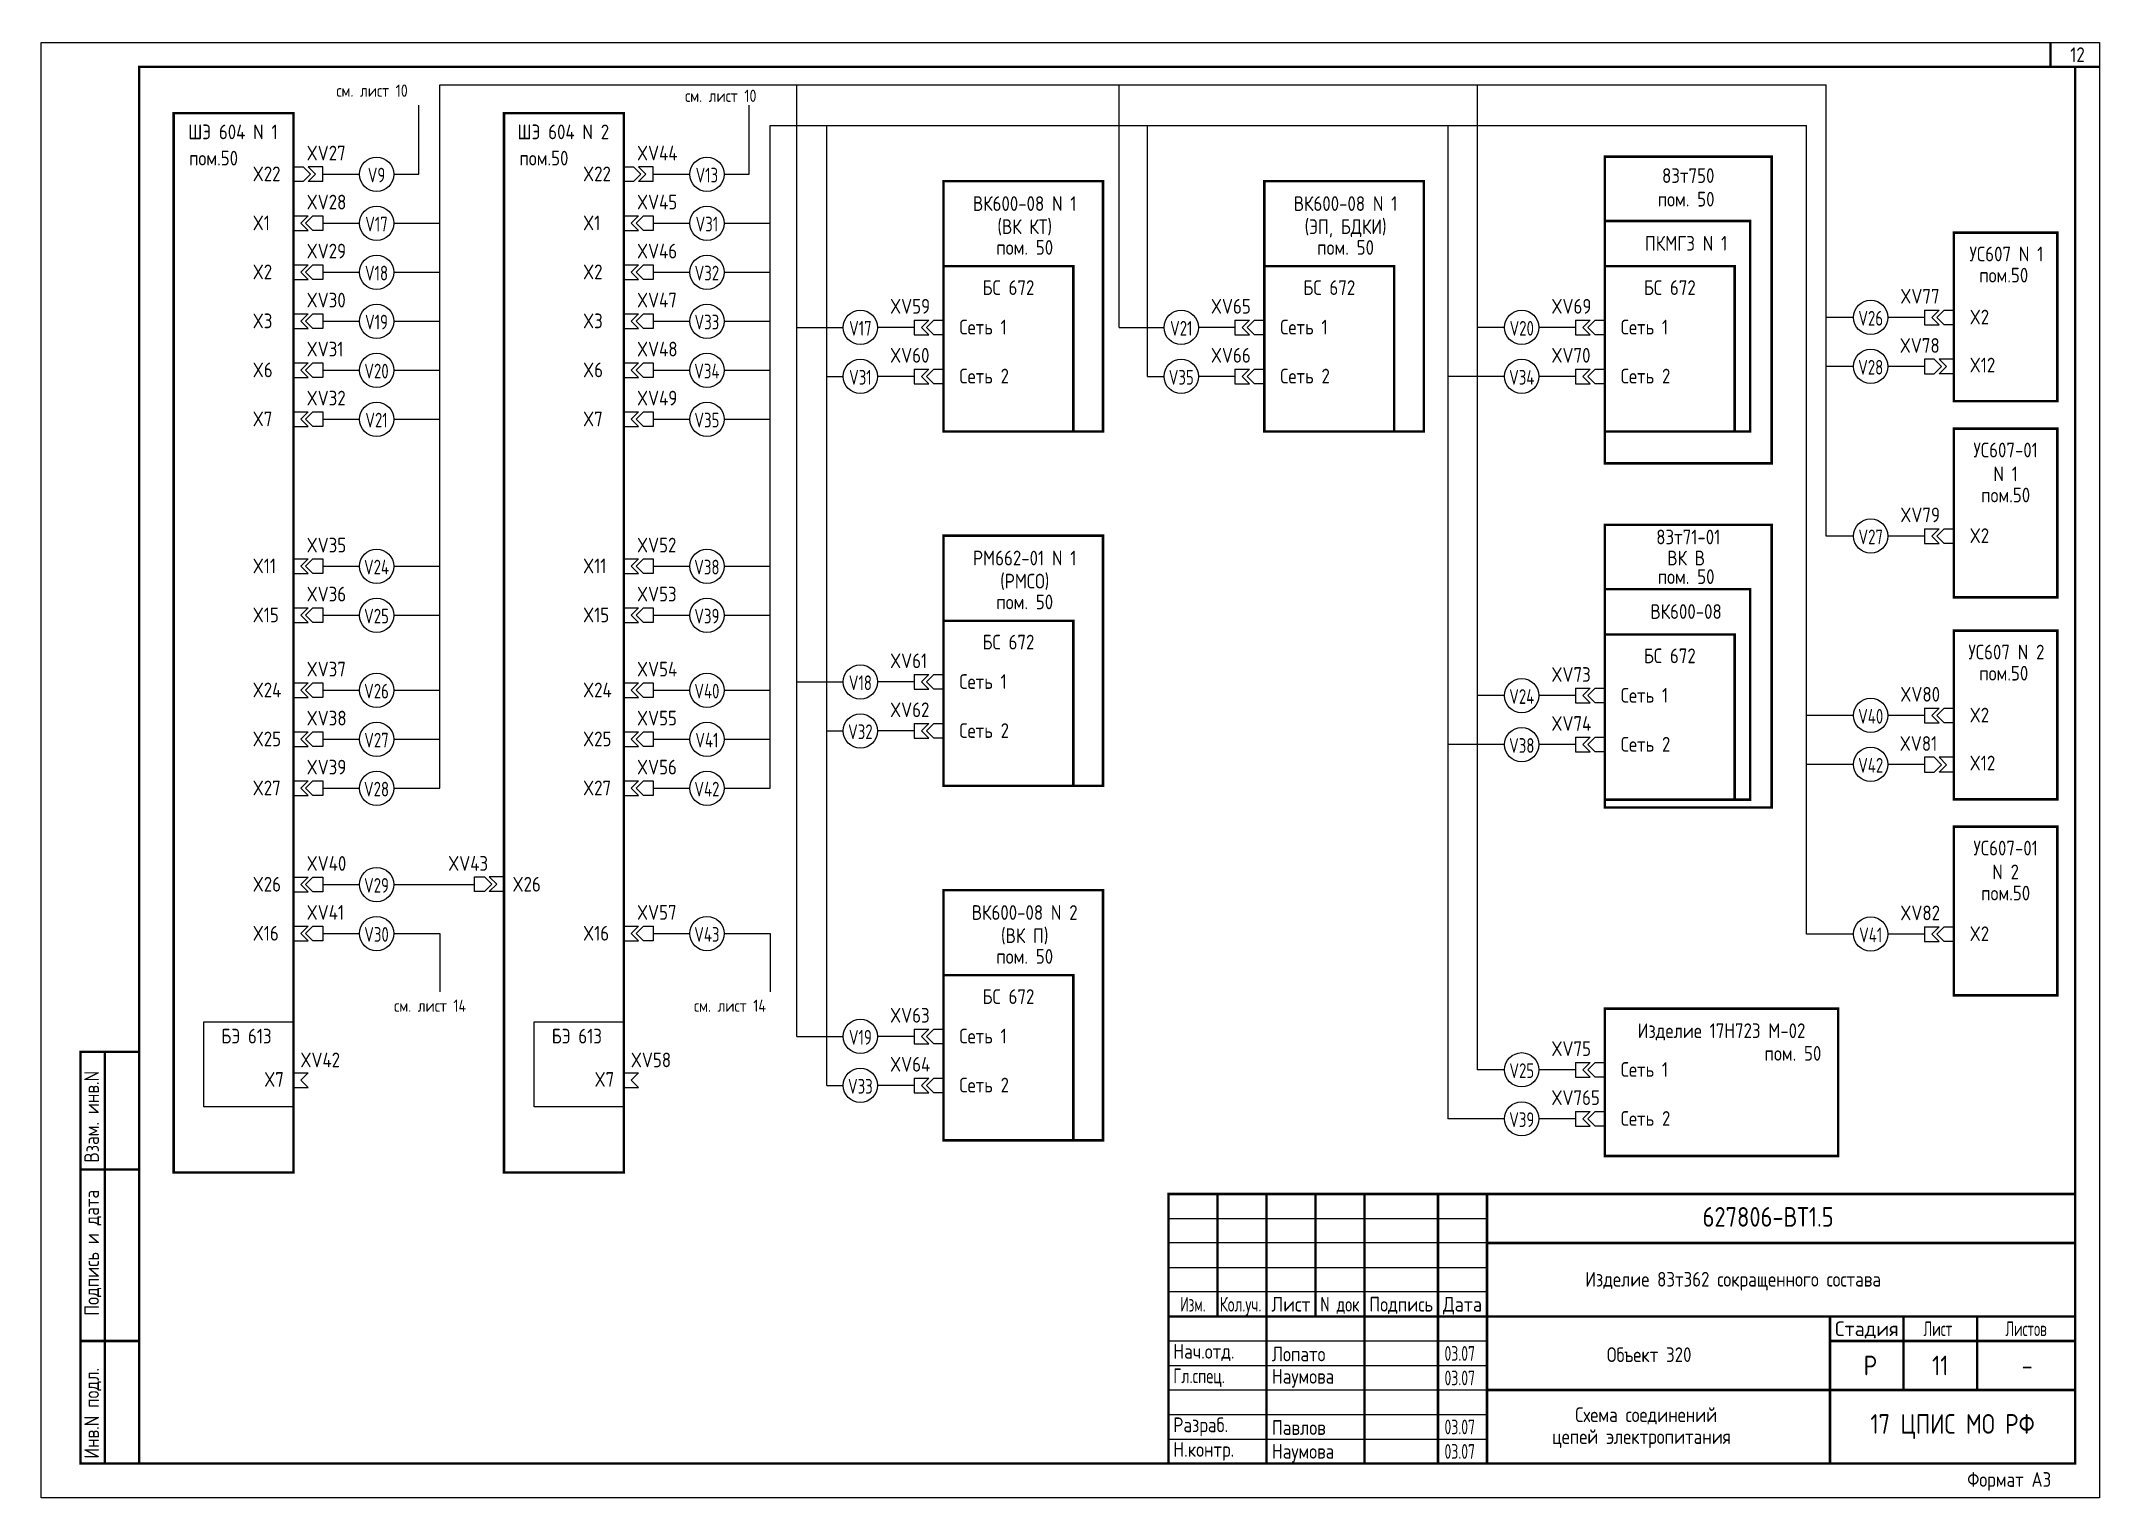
# Model space of a CAD drawing. Header units: millimetres. Extents: x -1014 to 2091, y -2505 to -1739.
# Drawn here: x -594 to -173.8, y -2036.3 to -1739.1 of the extents above; entities that cross this region are included whole.
import ezdxf
from ezdxf.enums import TextEntityAlignment as Align

# ---------------------------------------------------------------- set-up
doc = ezdxf.new("R2010")
doc.units = ezdxf.units.MM
doc.layers.add('FORMAT', color=7, linetype='Continuous')
doc.styles.add('SIMPLEX', font='simplex.shx', dxfattribs={"width": 0.75})
doc.styles.add('SIMPLEX1', font='Simplex.shx', dxfattribs={"width": 0.8})
doc.styles.add('SN', font='Simplex.shx', dxfattribs={"width": 0.8, "oblique": 15})
doc.styles.get("Standard").update_dxf_attribs({"font": 'simplex.shx', "width": 0.8, "height": 2.5})

msp = doc.modelspace()

# ---------------------------------------------------------------- texts
at = {"width": 0.8}
for s, p in [('см. лист 10', (-533.77, -1750.43)), ('см. лист 10', (-462.62, -1751.49)), ('см. лист 14', (-521.99, -1937.17)), ('см. лист 14', (-460.81, -1937.17))]:
    msp.add_text(s, height=2.5, dxfattribs=at).set_placement(p)
for s, p in [('ШЭ 604 N 1', (-554.89, -1757.6)), ('ШЭ 604 N 2', (-487.47, -1757.6)), ('пом.50 ', (-558.04, -1762.95)), ('пом.50 ', (-490.63, -1762.95)), ('83т750', (-257.93, -1766.52)), ('ВК600-08 N 1', (-393.32, -1772.23)), ('ВК600-08 N 1', (-327.85, -1772.23)), ('пом. 50', (-258.37, -1771.33)), ('(ВК КТ)', (-393.32, -1776.94)), ('(ЭП, БДКИ)', (-327.85, -1776.94)), ('пом. 50', (-393.32, -1781.18)), ('пом. 50', (-327.85, -1781.18)), ('ПКМГ3 N 1', (-258.37, -1780.34)), ('УС607 N 1', (-193.01, -1782.52)), ('пом.50 ', (-192.76, -1786.83)), ('БС 672', (-396.64, -1789.38)), ('БС 672', (-331.17, -1789.38)), ('БС 672', (-261.69, -1789.38)), ('УС607-01', (-193.17, -1822.52)), ('N 1', (-193.17, -1827.39)), ('пом.50', (-193.17, -1831.7)), ('83т71-01', (-257.93, -1840.27)), ('РМ662-01 N 1', (-393.32, -1844.56)), ('ВК В', (-258.37, -1844.56)), ('(РМСО)', (-393.32, -1849.28)), ('пом. 50', (-258.37, -1848.36)), ('пом. 50', (-393.32, -1853.52)), ('ВК600-08', (-258.37, -1855.48)), ('БС 672', (-396.64, -1861.72)), ('БС 672', (-261.69, -1864.52)), ('УС607 N 2', (-193.01, -1863.75)), ('пом.50 ', (-192.76, -1868.06)), ('УС607-01', (-193.17, -1903.75)), ('N 2', (-193.17, -1908.62)), ('пом.50', (-193.17, -1912.93)), ('ВК600-08 N 2', (-393.32, -1916.9)), ('(ВК П)', (-393.32, -1921.62)), ('пом. 50', (-393.32, -1925.86)), ('БС 672', (-396.64, -1934.06)), ('Изделие 17H723 M-02', (-251.13, -1941.02)), ('пом. 50', (-236.57, -1945.64))]:
    msp.add_text(s, height=3, dxfattribs=at).set_placement(p, align=Align.MIDDLE_CENTER)
at = {"linetype": 'Continuous', "style": 'SIMPLEX1', "width": 0.8}
for s, p in [('XV27', (-539.84, -1763.42)), ('XV44', (-472.43, -1763.42)), ('X22', (-550.84, -1767.67)), ('X22', (-483.43, -1767.67)), ('XV28', (-539.84, -1773.42)), ('XV45', (-472.43, -1773.42)), ('X1', (-550.84, -1777.67)), ('X1', (-483.43, -1777.67)), ('XV29', (-539.84, -1783.42)), ('XV46', (-472.43, -1783.42)), ('X2', (-550.84, -1787.67)), ('X2', (-483.43, -1787.67)), ('XV77', (-214.66, -1792.64)), ('XV30', (-539.84, -1793.42)), ('XV47', (-472.43, -1793.42)), ('XV59', (-420.79, -1794.69)), ('XV65', (-355.33, -1794.69)), ('XV69', (-285.85, -1794.69)), ('X2', (-200.5, -1796.89)), ('X3', (-550.84, -1797.67)), ('X3', (-483.43, -1797.67)), ('Сеть 1', (-406.65, -1798.93)), ('Сеть 1', (-341.18, -1798.93)), ('Сеть 1', (-271.7, -1798.93)), ('XV31', (-539.84, -1803.42)), ('XV48', (-472.43, -1803.42)), ('XV60', (-420.79, -1804.69)), ('XV66', (-355.33, -1804.69)), ('XV70', (-285.85, -1804.69)), ('XV78', (-214.77, -1802.69)), ('X6', (-550.84, -1807.67)), ('X6', (-483.43, -1807.67)), ('Сеть 2', (-406.65, -1808.93)), ('Сеть 2', (-341.18, -1808.93)), ('Сеть 2', (-271.7, -1808.93)), ('X12', (-200.5, -1806.68)), ('XV32', (-539.84, -1813.42)), ('XV49', (-472.43, -1813.42)), ('X7', (-550.84, -1817.67)), ('X7', (-483.43, -1817.67)), ('XV79', (-214.66, -1837.26)), ('XV35', (-539.84, -1843.42)), ('XV52', (-472.43, -1843.42)), ('X2', (-200.5, -1841.5)), ('X11', (-550.84, -1847.67)), ('X11', (-483.43, -1847.67)), ('XV36', (-539.84, -1853.42)), ('XV53', (-472.43, -1853.42)), ('X15', (-550.84, -1857.67)), ('X15', (-483.43, -1857.67)), ('XV37', (-539.84, -1868.73)), ('XV54', (-472.43, -1868.73)), ('XV61', (-420.79, -1867.03)), ('X24', (-550.84, -1872.98)), ('X24', (-483.43, -1872.98)), ('Сеть 1', (-406.65, -1871.27)), ('XV73', (-285.85, -1869.83)), ('XV62', (-420.79, -1877.03)), ('Сеть 1', (-271.7, -1874.07)), ('XV80', (-214.66, -1873.87)), ('XV38', (-539.84, -1878.73)), ('XV55', (-472.43, -1878.73)), ('Сеть 2', (-406.65, -1881.27)), ('XV74', (-285.85, -1879.83)), ('X2', (-200.5, -1878.11)), ('X25', (-550.84, -1882.98)), ('X25', (-483.43, -1882.98)), ('Сеть 2', (-271.7, -1884.07)), ('XV81', (-214.77, -1883.91)), ('XV39', (-539.84, -1888.73)), ('XV56', (-472.43, -1888.73)), ('X12', (-200.5, -1887.9)), ('X27', (-550.84, -1892.98)), ('X27', (-483.43, -1892.98)), ('XV40', (-539.84, -1908.38)), ('XV43', (-510.96, -1908.38)), ('X26', (-550.84, -1912.63)), ('X26', (-497.83, -1912.63)), ('XV41', (-539.84, -1918.38)), ('XV57', (-472.43, -1918.38)), ('XV82', (-214.66, -1918.48)), ('X16', (-550.84, -1922.63)), ('X16', (-483.43, -1922.63)), ('X2', (-200.5, -1922.73)), ('XV63', (-420.79, -1939.37)), ('БЭ 613', (-557.24, -1943.62)), ('БЭ 613', (-489.83, -1943.62)), ('Сеть 1', (-406.65, -1943.61)), ('XV42', (-541.11, -1948.48)), ('XV58', (-473.69, -1948.48)), ('XV75', (-285.85, -1946.18)), ('X7', (-548.5, -1952.46)), ('X7', (-481.09, -1952.46)), ('XV64', (-420.79, -1949.37)), ('Сеть 1', (-271.7, -1950.43)), ('Сеть 2', (-406.65, -1953.61)), ('XV765', (-285.85, -1956.18)), ('Сеть 2', (-271.7, -1960.43))]:
    msp.add_text(s, height=3, dxfattribs=at).set_placement(p)
at = {"color": 4, "linetype": 'Continuous', "style": 'SIMPLEX1', "width": 0.7}
for s, p in [('V9', (-525.58, -1766.41)), ('V13', (-458.17, -1766.41)), ('V17', (-525.58, -1776.41)), ('V31', (-458.17, -1776.41)), ('V18', (-525.58, -1786.41)), ('V32', (-458.17, -1786.41)), ('V26', (-220.7, -1795.63)), ('V19', (-525.58, -1796.41)), ('V33', (-458.17, -1796.41)), ('V17', (-426.85, -1797.68)), ('V21', (-361.38, -1797.68)), ('V20', (-291.9, -1797.68)), ('V20', (-525.58, -1806.41)), ('V34', (-458.17, -1806.41)), ('V31', (-426.85, -1807.68)), ('V35', (-361.38, -1807.68)), ('V34', (-291.9, -1807.68)), ('V28', (-220.7, -1805.63)), ('V21', (-525.58, -1816.41)), ('V35', (-458.17, -1816.41)), ('V27', (-220.7, -1840.25)), ('V24', (-525.58, -1846.41)), ('V38', (-458.17, -1846.41)), ('V25', (-525.58, -1856.41)), ('V39', (-458.17, -1856.41)), ('V18', (-426.85, -1870.02)), ('V26', (-525.58, -1871.72)), ('V40', (-458.17, -1871.72)), ('V24', (-291.9, -1872.82)), ('V32', (-426.85, -1880.02)), ('V40', (-220.7, -1876.86)), ('V27', (-525.58, -1881.72)), ('V41', (-458.17, -1881.72)), ('V38', (-291.9, -1882.82)), ('V42', (-220.7, -1886.86)), ('V28', (-525.58, -1891.72)), ('V42', (-458.17, -1891.72)), ('V29', (-525.58, -1911.37)), ('V30', (-525.58, -1921.37)), ('V43', (-458.17, -1921.37)), ('V41', (-220.7, -1921.47)), ('V19', (-426.85, -1942.36)), ('V25', (-291.9, -1949.17)), ('V33', (-426.85, -1952.36)), ('V39', (-291.9, -1959.17))]:
    msp.add_text(s, height=3, dxfattribs=at).set_placement(p, align=Align.MIDDLE_CENTER)
at = {"layer": 'FORMAT', "style": 'SN', "width": 0.8}
for s, height, p in [('12', 3, (-178.5, -1741.84)), ('Р', 4, (-220.78, -2009.34)), ('11', 4, (-206.5, -2009.34)), ('-', 4, (-188.78, -2009.34))]:
    msp.add_text(s, height=height, dxfattribs=at).set_placement(p, align=Align.MIDDLE)
at = {"layer": 'FORMAT', "linetype": 'Continuous', "style": 'SN', "width": 0.8}
for s, p in [('Взам. инв.N', (-582.21, -1967.92)), ('Инв.N подл.', (-582.21, -2028.34))]:
    msp.add_text(s, height=3, rotation=90, dxfattribs=at).set_placement(p)
msp.add_text('Подпись и дата', height=3, rotation=90, dxfattribs=at).set_placement((-582.21, -1986.34), align=Align.CENTER)
at = {"layer": 'FORMAT', "style": 'SIMPLEX', "width": 0.8}
msp.add_text('627806-ВТ1.5', height=4, dxfattribs=at).set_placement((-241.63, -1981.01), align=Align.CENTER)
at = {"layer": 'FORMAT', "linetype": 'Continuous', "style": 'SN'}
for s, width, p in [('Изделие 83т362 сокращенного состава', 0.8, (-278.95, -1993.24)), ('Нач.отд.', 0.8, (-363, -2007.95)), ('Лопато', 0.8, (-342.88, -2008.49)), ('03.07', 0.65, (-307.67, -2008.38)), ('Объект 320', 0.8, (-274.53, -2008.63)), ('Гл.спец.', 0.7, (-363, -2012.95)), ('Наумова', 0.8, (-342.88, -2013.05)), ('03.07', 0.65, (-307.67, -2013.38)), ('Разраб.    ', 0.8, (-363, -2022.95)), ('Павлов', 0.8, (-342.88, -2023.5)), ('03.07', 0.65, (-307.67, -2023.38)), ('Схема соединений', 0.8, (-280.99, -2020.88)), ('Н.контр.', 0.8, (-363, -2027.97)), ('Наумова', 0.8, (-342.88, -2028.35)), ('03.07', 0.65, (-307.67, -2028.38)), ('цепей электропитания', 0.8, (-285.71, -2025.35)), ('Формат А3', 0.8, (-201, -2034.1))]:
    msp.add_text(s, height=3, dxfattribs=dict(at, width=width)).set_placement(p)
at = {"layer": 'FORMAT', "linetype": 'Continuous', "style": 'SN', "width": 0.622222}
for s, p in [('Изм.', (-359, -1998.34)), ('Лист', (-207, -2003.34)), ('Листов', (-189, -2003.34))]:
    msp.add_text(s, height=3, dxfattribs=at).set_placement(p, align=Align.CENTER)
at = {"layer": 'FORMAT', "linetype": 'Continuous', "style": 'SN'}
for s, width, p, p2 in [('Кол.уч.', 0.589109, (-353.5, -1998.34), (-345, -1998.34)), ('Лист', 0.666667, (-343, -1998.34), (-335, -1998.34)), ('N док', 0.589474, (-333, -1998.34), (-325, -1998.34)), ('Подпись', 0.684211, (-323, -1998.34), (-310, -1998.34)), ('Дата', 0.622222, (-308, -1998.34), (-300, -1998.34)), ('Стадия', 0.745902, (-228, -2003.34), (-215, -2003.34))]:
    msp.add_text(s, height=3, dxfattribs=dict(at, width=width)).set_placement(p, p2, align=Align.FIT)
at = {"layer": 'FORMAT', "linetype": 'Continuous', "ltscale": 10, "style": 'SN', "width": 0.8}
msp.add_text('17 ЦПИС МО РФ', height=4, dxfattribs=at).set_placement((-204, -2021.79), align=Align.MIDDLE)

# ---------------------------------------------------------------- linework, layer by layer
for p, q in [((-512.66, -1891.55), (-512.66, -1747.99)), ((-512.66, -1747.99), (-229.79, -1747.99)), ((-439.84, -1942.18), (-439.84, -1747.99)), ((-374.05, -1797.5), (-374.05, -1747.99)), ((-301, -1747.99), (-301, -1949)), ((-229.79, -1840.07), (-229.79, -1747.99)), ((-516.92, -1766.24), (-516.92, -1752.16)), ((-449.51, -1766.24), (-449.51, -1752.16)), ((-445.25, -1891.55), (-445.25, -1756.32)), ((-445.25, -1756.32), (-233.79, -1756.32)), ((-433.71, -1952.18), (-433.71, -1756.32)), ((-368.24, -1807.5), (-368.24, -1756.32)), ((-306.99, -1756.32), (-306.99, -1959)), ((-233.79, -1921.3), (-233.79, -1756.32)), ((-536.54, -1767.74), (-536.54, -1764.74)), ((-469.13, -1767.74), (-469.13, -1764.74)), ((-536.54, -1766.24), (-529.07, -1766.24)), ((-522.07, -1766.24), (-516.92, -1766.24)), ((-469.13, -1766.24), (-461.66, -1766.24)), ((-454.66, -1766.24), (-449.51, -1766.24)), ((-542.54, -1774.74), (-542.54, -1777.74)), ((-536.54, -1776.24), (-529.07, -1776.24)), ((-522.07, -1776.24), (-512.66, -1776.24)), ((-475.13, -1774.74), (-475.13, -1777.74)), ((-469.13, -1776.24), (-461.66, -1776.24)), ((-454.66, -1776.24), (-445.25, -1776.24)), ((-542.54, -1784.74), (-542.54, -1787.74)), ((-475.13, -1784.74), (-475.13, -1787.74)), ((-536.54, -1786.24), (-529.07, -1786.24)), ((-522.07, -1786.24), (-512.66, -1786.24)), ((-469.13, -1786.24), (-461.66, -1786.24)), ((-454.66, -1786.24), (-445.25, -1786.24)), ((-209.73, -1793.96), (-209.73, -1796.96)), ((-542.54, -1794.74), (-542.54, -1797.74)), ((-536.54, -1796.24), (-529.07, -1796.24)), ((-522.07, -1796.24), (-512.66, -1796.24)), ((-475.13, -1794.74), (-475.13, -1797.74)), ((-469.13, -1796.24), (-461.66, -1796.24)), ((-454.66, -1796.24), (-445.25, -1796.24)), ((-439.84, -1797.5), (-430.35, -1797.5)), ((-415.88, -1797.5), (-423.35, -1797.5)), ((-415.88, -1796), (-415.88, -1799)), ((-374.05, -1797.5), (-364.89, -1797.5)), ((-350.42, -1797.5), (-357.89, -1797.5)), ((-350.42, -1796), (-350.42, -1799)), ((-295.41, -1797.5), (-301, -1797.5)), ((-280.94, -1797.5), (-288.41, -1797.5)), ((-280.94, -1796), (-280.94, -1799)), ((-224.2, -1795.46), (-229.79, -1795.46)), ((-209.73, -1795.46), (-217.2, -1795.46)), ((-542.54, -1804.74), (-542.54, -1807.74)), ((-536.54, -1806.24), (-529.07, -1806.24)), ((-522.07, -1806.24), (-512.66, -1806.24)), ((-475.13, -1804.74), (-475.13, -1807.74)), ((-469.13, -1806.24), (-461.66, -1806.24)), ((-454.66, -1806.24), (-445.25, -1806.24)), ((-415.88, -1806), (-415.88, -1809)), ((-350.42, -1806), (-350.42, -1809)), ((-280.94, -1806), (-280.94, -1809)), ((-224.2, -1805.46), (-229.79, -1805.46)), ((-209.73, -1805.46), (-217.2, -1805.46)), ((-203.73, -1804), (-203.73, -1807)), ((-433.71, -1807.5), (-430.35, -1807.5)), ((-415.88, -1807.5), (-423.35, -1807.5)), ((-368.24, -1807.5), (-364.89, -1807.5)), ((-350.42, -1807.5), (-357.89, -1807.5)), ((-295.41, -1807.5), (-306.99, -1807.5)), ((-280.94, -1807.5), (-288.41, -1807.5)), ((-542.54, -1814.74), (-542.54, -1817.74)), ((-475.13, -1814.74), (-475.13, -1817.74)), ((-536.54, -1816.24), (-529.07, -1816.24)), ((-522.07, -1816.24), (-512.66, -1816.24)), ((-469.13, -1816.24), (-461.66, -1816.24)), ((-454.66, -1816.24), (-445.25, -1816.24)), ((-542.54, -1824.74), (-542.54, -1827.74)), ((-475.13, -1824.74), (-475.13, -1827.74)), ((-542.54, -1834.74), (-542.54, -1837.74)), ((-475.13, -1834.74), (-475.13, -1837.74)), ((-224.2, -1840.07), (-229.79, -1840.07)), ((-209.73, -1840.07), (-217.2, -1840.07)), ((-209.73, -1838.57), (-209.73, -1841.57)), ((-542.54, -1844.74), (-542.54, -1847.74)), ((-475.13, -1844.74), (-475.13, -1847.74)), ((-536.54, -1846.24), (-529.07, -1846.24)), ((-522.07, -1846.24), (-512.66, -1846.24)), ((-469.13, -1846.24), (-461.66, -1846.24)), ((-454.66, -1846.24), (-445.25, -1846.24)), ((-542.54, -1854.74), (-542.54, -1857.74)), ((-536.54, -1856.24), (-529.07, -1856.24)), ((-522.07, -1856.24), (-512.66, -1856.24)), ((-475.13, -1854.74), (-475.13, -1857.74)), ((-469.13, -1856.24), (-461.66, -1856.24)), ((-454.66, -1856.24), (-445.25, -1856.24)), ((-542.54, -1870.05), (-542.54, -1873.05)), ((-475.13, -1870.05), (-475.13, -1873.05)), ((-439.84, -1869.84), (-430.35, -1869.84)), ((-415.88, -1869.84), (-423.35, -1869.84)), ((-415.88, -1868.34), (-415.88, -1871.34)), ((-536.54, -1871.55), (-529.07, -1871.55)), ((-522.07, -1871.55), (-512.66, -1871.55)), ((-469.13, -1871.55), (-461.66, -1871.55)), ((-454.66, -1871.55), (-445.25, -1871.55)), ((-295.41, -1872.64), (-301, -1872.64)), ((-280.94, -1872.64), (-288.41, -1872.64)), ((-280.94, -1871.14), (-280.94, -1874.14)), ((-415.88, -1878.34), (-415.88, -1881.34)), ((-224.2, -1876.68), (-233.79, -1876.68)), ((-209.73, -1876.68), (-217.2, -1876.68)), ((-209.73, -1875.18), (-209.73, -1878.18)), ((-542.54, -1880.05), (-542.54, -1883.05)), ((-536.54, -1881.55), (-529.07, -1881.55)), ((-522.07, -1881.55), (-512.66, -1881.55)), ((-475.13, -1880.05), (-475.13, -1883.05)), ((-469.13, -1881.55), (-461.66, -1881.55)), ((-454.66, -1881.55), (-445.25, -1881.55)), ((-433.71, -1879.84), (-430.35, -1879.84)), ((-415.88, -1879.84), (-423.35, -1879.84)), ((-295.41, -1882.64), (-306.99, -1882.64)), ((-280.94, -1882.64), (-288.41, -1882.64)), ((-280.94, -1881.14), (-280.94, -1884.14)), ((-224.2, -1886.68), (-233.79, -1886.68)), ((-209.73, -1886.68), (-217.2, -1886.68)), ((-203.73, -1885.23), (-203.73, -1888.23)), ((-542.54, -1890.05), (-542.54, -1893.05)), ((-475.13, -1890.05), (-475.13, -1893.05)), ((-536.54, -1891.55), (-529.07, -1891.55)), ((-522.07, -1891.55), (-512.66, -1891.55)), ((-469.13, -1891.55), (-461.66, -1891.55)), ((-454.66, -1891.55), (-445.25, -1891.55)), ((-542.54, -1909.69), (-542.54, -1912.69)), ((-536.54, -1911.19), (-529.07, -1911.19)), ((-522.07, -1911.19), (-505.56, -1911.19)), ((-499.56, -1912.63), (-499.56, -1909.63)), ((-542.54, -1919.69), (-542.54, -1922.69)), ((-475.13, -1919.69), (-475.13, -1922.69)), ((-209.73, -1919.8), (-209.73, -1922.8)), ((-536.54, -1921.19), (-529.07, -1921.19)), ((-522.07, -1921.19), (-512.66, -1921.19)), ((-512.66, -1921.19), (-512.66, -1933.1)), ((-469.13, -1921.19), (-461.66, -1921.19)), ((-454.66, -1921.19), (-445.25, -1921.19)), ((-445.25, -1921.19), (-445.25, -1933.1)), ((-224.2, -1921.3), (-233.79, -1921.3)), ((-209.73, -1921.3), (-217.2, -1921.3)), ((-415.88, -1940.68), (-415.88, -1943.68)), ((-439.84, -1942.18), (-430.35, -1942.18)), ((-415.88, -1942.18), (-423.35, -1942.18)), ((-542.54, -1952.62), (-542.54, -1949.62)), ((-475.13, -1952.62), (-475.13, -1949.62)), ((-295.41, -1949), (-301, -1949)), ((-280.94, -1949), (-288.41, -1949)), ((-280.94, -1947.5), (-280.94, -1950.5)), ((-433.71, -1952.18), (-430.35, -1952.18)), ((-415.88, -1952.18), (-423.35, -1952.18)), ((-415.88, -1950.68), (-415.88, -1953.68)), ((-280.94, -1957.5), (-280.94, -1960.5)), ((-295.41, -1959), (-306.99, -1959)), ((-280.94, -1959), (-288.41, -1959))]:
    msp.add_line(p, q)
at = {"ltscale": 2}
for p, q in [((-542.54, -1767.74), (-542.54, -1764.74)), ((-542.54, -1764.74), (-540.54, -1764.74)), ((-542.54, -1767.74), (-542.54, -1764.74)), ((-542.54, -1764.74), (-540.54, -1764.74)), ((-540.54, -1764.74), (-539.04, -1766.24)), ((-540.54, -1764.74), (-539.04, -1766.24)), ((-536.54, -1764.74), (-539.54, -1764.74)), ((-539.54, -1764.74), (-538.04, -1766.24)), ((-536.54, -1764.74), (-539.54, -1764.74)), ((-539.54, -1764.74), (-538.04, -1766.24)), ((-475.13, -1767.74), (-475.13, -1764.74)), ((-475.13, -1764.74), (-473.13, -1764.74)), ((-475.13, -1767.74), (-475.13, -1764.74)), ((-475.13, -1764.74), (-473.13, -1764.74)), ((-473.13, -1764.74), (-471.63, -1766.24)), ((-473.13, -1764.74), (-471.63, -1766.24)), ((-469.13, -1764.74), (-472.13, -1764.74)), ((-472.13, -1764.74), (-470.63, -1766.24)), ((-469.13, -1764.74), (-472.13, -1764.74)), ((-472.13, -1764.74), (-470.63, -1766.24)), ((-540.54, -1767.74), (-542.54, -1767.74)), ((-540.54, -1767.74), (-542.54, -1767.74)), ((-540.54, -1767.74), (-539.04, -1766.24)), ((-540.54, -1767.74), (-539.04, -1766.24)), ((-539.54, -1767.74), (-538.04, -1766.24)), ((-539.54, -1767.74), (-538.04, -1766.24)), ((-536.54, -1767.74), (-539.54, -1767.74)), ((-536.54, -1767.74), (-539.54, -1767.74)), ((-473.13, -1767.74), (-475.13, -1767.74)), ((-473.13, -1767.74), (-475.13, -1767.74)), ((-473.13, -1767.74), (-471.63, -1766.24)), ((-473.13, -1767.74), (-471.63, -1766.24)), ((-472.13, -1767.74), (-470.63, -1766.24)), ((-472.13, -1767.74), (-470.63, -1766.24)), ((-469.13, -1767.74), (-472.13, -1767.74)), ((-469.13, -1767.74), (-472.13, -1767.74)), ((-542.54, -1774.74), (-539.54, -1774.74)), ((-542.54, -1774.74), (-539.54, -1774.74)), ((-539.54, -1774.74), (-541.04, -1776.24)), ((-539.54, -1774.74), (-541.04, -1776.24)), ((-539.54, -1777.74), (-541.04, -1776.24)), ((-539.54, -1777.74), (-541.04, -1776.24)), ((-538.54, -1774.74), (-540.04, -1776.24)), ((-538.54, -1774.74), (-540.04, -1776.24)), ((-538.54, -1777.74), (-540.04, -1776.24)), ((-538.54, -1777.74), (-540.04, -1776.24)), ((-538.54, -1774.74), (-536.54, -1774.74)), ((-538.54, -1774.74), (-536.54, -1774.74)), ((-536.54, -1774.74), (-536.54, -1777.74)), ((-536.54, -1774.74), (-536.54, -1777.74)), ((-475.13, -1774.74), (-472.13, -1774.74)), ((-475.13, -1774.74), (-472.13, -1774.74)), ((-472.13, -1774.74), (-473.63, -1776.24)), ((-472.13, -1774.74), (-473.63, -1776.24)), ((-472.13, -1777.74), (-473.63, -1776.24)), ((-472.13, -1777.74), (-473.63, -1776.24)), ((-471.13, -1774.74), (-472.63, -1776.24)), ((-471.13, -1774.74), (-472.63, -1776.24)), ((-471.13, -1777.74), (-472.63, -1776.24)), ((-471.13, -1777.74), (-472.63, -1776.24)), ((-471.13, -1774.74), (-469.13, -1774.74)), ((-471.13, -1774.74), (-469.13, -1774.74)), ((-469.13, -1774.74), (-469.13, -1777.74)), ((-469.13, -1774.74), (-469.13, -1777.74)), ((-542.54, -1777.74), (-539.54, -1777.74)), ((-542.54, -1777.74), (-539.54, -1777.74)), ((-536.54, -1777.74), (-538.54, -1777.74)), ((-536.54, -1777.74), (-538.54, -1777.74)), ((-475.13, -1777.74), (-472.13, -1777.74)), ((-475.13, -1777.74), (-472.13, -1777.74)), ((-469.13, -1777.74), (-471.13, -1777.74)), ((-469.13, -1777.74), (-471.13, -1777.74)), ((-542.54, -1784.74), (-539.54, -1784.74)), ((-542.54, -1784.74), (-539.54, -1784.74)), ((-539.54, -1784.74), (-541.04, -1786.24)), ((-539.54, -1784.74), (-541.04, -1786.24)), ((-538.54, -1784.74), (-540.04, -1786.24)), ((-538.54, -1784.74), (-540.04, -1786.24)), ((-538.54, -1784.74), (-536.54, -1784.74)), ((-538.54, -1784.74), (-536.54, -1784.74)), ((-536.54, -1784.74), (-536.54, -1787.74)), ((-536.54, -1784.74), (-536.54, -1787.74)), ((-475.13, -1784.74), (-472.13, -1784.74)), ((-475.13, -1784.74), (-472.13, -1784.74)), ((-472.13, -1784.74), (-473.63, -1786.24)), ((-472.13, -1784.74), (-473.63, -1786.24)), ((-471.13, -1784.74), (-472.63, -1786.24)), ((-471.13, -1784.74), (-472.63, -1786.24)), ((-471.13, -1784.74), (-469.13, -1784.74)), ((-471.13, -1784.74), (-469.13, -1784.74)), ((-469.13, -1784.74), (-469.13, -1787.74)), ((-469.13, -1784.74), (-469.13, -1787.74)), ((-542.54, -1787.74), (-539.54, -1787.74)), ((-542.54, -1787.74), (-539.54, -1787.74)), ((-539.54, -1787.74), (-541.04, -1786.24)), ((-539.54, -1787.74), (-541.04, -1786.24)), ((-538.54, -1787.74), (-540.04, -1786.24)), ((-538.54, -1787.74), (-540.04, -1786.24)), ((-536.54, -1787.74), (-538.54, -1787.74)), ((-536.54, -1787.74), (-538.54, -1787.74)), ((-475.13, -1787.74), (-472.13, -1787.74)), ((-475.13, -1787.74), (-472.13, -1787.74)), ((-472.13, -1787.74), (-473.63, -1786.24)), ((-472.13, -1787.74), (-473.63, -1786.24)), ((-471.13, -1787.74), (-472.63, -1786.24)), ((-471.13, -1787.74), (-472.63, -1786.24)), ((-469.13, -1787.74), (-471.13, -1787.74)), ((-469.13, -1787.74), (-471.13, -1787.74)), ((-209.73, -1793.96), (-206.73, -1793.96)), ((-209.73, -1793.96), (-206.73, -1793.96)), ((-206.73, -1793.96), (-208.23, -1795.46)), ((-206.73, -1793.96), (-208.23, -1795.46)), ((-205.73, -1793.96), (-207.23, -1795.46)), ((-205.73, -1793.96), (-207.23, -1795.46)), ((-205.73, -1793.96), (-203.73, -1793.96)), ((-205.73, -1793.96), (-203.73, -1793.96)), ((-203.73, -1793.96), (-203.73, -1796.96)), ((-203.73, -1793.96), (-203.73, -1796.96)), ((-542.54, -1794.74), (-539.54, -1794.74)), ((-542.54, -1794.74), (-539.54, -1794.74)), ((-542.54, -1797.74), (-539.54, -1797.74)), ((-542.54, -1797.74), (-539.54, -1797.74)), ((-539.54, -1794.74), (-541.04, -1796.24)), ((-539.54, -1794.74), (-541.04, -1796.24)), ((-539.54, -1797.74), (-541.04, -1796.24)), ((-539.54, -1797.74), (-541.04, -1796.24)), ((-538.54, -1794.74), (-540.04, -1796.24)), ((-538.54, -1794.74), (-540.04, -1796.24)), ((-538.54, -1797.74), (-540.04, -1796.24)), ((-538.54, -1797.74), (-540.04, -1796.24)), ((-538.54, -1794.74), (-536.54, -1794.74)), ((-538.54, -1794.74), (-536.54, -1794.74)), ((-536.54, -1797.74), (-538.54, -1797.74)), ((-536.54, -1797.74), (-538.54, -1797.74)), ((-536.54, -1794.74), (-536.54, -1797.74)), ((-536.54, -1794.74), (-536.54, -1797.74)), ((-475.13, -1794.74), (-472.13, -1794.74)), ((-475.13, -1794.74), (-472.13, -1794.74)), ((-475.13, -1797.74), (-472.13, -1797.74)), ((-475.13, -1797.74), (-472.13, -1797.74)), ((-472.13, -1794.74), (-473.63, -1796.24)), ((-472.13, -1794.74), (-473.63, -1796.24)), ((-472.13, -1797.74), (-473.63, -1796.24)), ((-472.13, -1797.74), (-473.63, -1796.24)), ((-471.13, -1794.74), (-472.63, -1796.24)), ((-471.13, -1794.74), (-472.63, -1796.24)), ((-471.13, -1797.74), (-472.63, -1796.24)), ((-471.13, -1797.74), (-472.63, -1796.24)), ((-471.13, -1794.74), (-469.13, -1794.74)), ((-471.13, -1794.74), (-469.13, -1794.74)), ((-469.13, -1797.74), (-471.13, -1797.74)), ((-469.13, -1797.74), (-471.13, -1797.74)), ((-469.13, -1794.74), (-469.13, -1797.74)), ((-469.13, -1794.74), (-469.13, -1797.74)), ((-415.88, -1796), (-412.88, -1796)), ((-415.88, -1796), (-412.88, -1796)), ((-412.88, -1796), (-414.38, -1797.5)), ((-412.88, -1796), (-414.38, -1797.5)), ((-412.88, -1799), (-414.38, -1797.5)), ((-412.88, -1799), (-414.38, -1797.5)), ((-411.88, -1796), (-413.38, -1797.5)), ((-411.88, -1796), (-413.38, -1797.5)), ((-411.88, -1799), (-413.38, -1797.5)), ((-411.88, -1799), (-413.38, -1797.5)), ((-411.88, -1796), (-409.88, -1796)), ((-411.88, -1796), (-409.88, -1796)), ((-409.88, -1796), (-409.88, -1799)), ((-409.88, -1796), (-409.88, -1799)), ((-350.42, -1796), (-347.42, -1796)), ((-350.42, -1796), (-347.42, -1796)), ((-347.42, -1796), (-348.92, -1797.5)), ((-347.42, -1796), (-348.92, -1797.5)), ((-347.42, -1799), (-348.92, -1797.5)), ((-347.42, -1799), (-348.92, -1797.5)), ((-346.42, -1796), (-347.92, -1797.5)), ((-346.42, -1796), (-347.92, -1797.5)), ((-346.42, -1799), (-347.92, -1797.5)), ((-346.42, -1799), (-347.92, -1797.5)), ((-346.42, -1796), (-344.42, -1796)), ((-346.42, -1796), (-344.42, -1796)), ((-344.42, -1796), (-344.42, -1799)), ((-344.42, -1796), (-344.42, -1799)), ((-280.94, -1796), (-277.94, -1796)), ((-280.94, -1796), (-277.94, -1796)), ((-277.94, -1796), (-279.44, -1797.5)), ((-277.94, -1796), (-279.44, -1797.5)), ((-277.94, -1799), (-279.44, -1797.5)), ((-277.94, -1799), (-279.44, -1797.5)), ((-276.94, -1796), (-278.44, -1797.5)), ((-276.94, -1796), (-278.44, -1797.5)), ((-276.94, -1799), (-278.44, -1797.5)), ((-276.94, -1799), (-278.44, -1797.5)), ((-276.94, -1796), (-274.94, -1796)), ((-276.94, -1796), (-274.94, -1796)), ((-274.94, -1796), (-274.94, -1799)), ((-274.94, -1796), (-274.94, -1799)), ((-209.73, -1796.96), (-206.73, -1796.96)), ((-209.73, -1796.96), (-206.73, -1796.96)), ((-206.73, -1796.96), (-208.23, -1795.46)), ((-206.73, -1796.96), (-208.23, -1795.46)), ((-205.73, -1796.96), (-207.23, -1795.46)), ((-205.73, -1796.96), (-207.23, -1795.46)), ((-203.73, -1796.96), (-205.73, -1796.96)), ((-203.73, -1796.96), (-205.73, -1796.96)), ((-415.88, -1799), (-412.88, -1799)), ((-415.88, -1799), (-412.88, -1799)), ((-409.88, -1799), (-411.88, -1799)), ((-409.88, -1799), (-411.88, -1799)), ((-350.42, -1799), (-347.42, -1799)), ((-350.42, -1799), (-347.42, -1799)), ((-344.42, -1799), (-346.42, -1799)), ((-344.42, -1799), (-346.42, -1799)), ((-280.94, -1799), (-277.94, -1799)), ((-280.94, -1799), (-277.94, -1799)), ((-274.94, -1799), (-276.94, -1799)), ((-274.94, -1799), (-276.94, -1799)), ((-542.54, -1804.74), (-539.54, -1804.74)), ((-542.54, -1804.74), (-539.54, -1804.74)), ((-539.54, -1804.74), (-541.04, -1806.24)), ((-539.54, -1804.74), (-541.04, -1806.24)), ((-539.54, -1807.74), (-541.04, -1806.24)), ((-539.54, -1807.74), (-541.04, -1806.24)), ((-538.54, -1804.74), (-540.04, -1806.24)), ((-538.54, -1804.74), (-540.04, -1806.24)), ((-538.54, -1807.74), (-540.04, -1806.24)), ((-538.54, -1807.74), (-540.04, -1806.24)), ((-538.54, -1804.74), (-536.54, -1804.74)), ((-538.54, -1804.74), (-536.54, -1804.74)), ((-536.54, -1804.74), (-536.54, -1807.74)), ((-536.54, -1804.74), (-536.54, -1807.74)), ((-475.13, -1804.74), (-472.13, -1804.74)), ((-475.13, -1804.74), (-472.13, -1804.74)), ((-472.13, -1804.74), (-473.63, -1806.24)), ((-472.13, -1804.74), (-473.63, -1806.24)), ((-472.13, -1807.74), (-473.63, -1806.24)), ((-472.13, -1807.74), (-473.63, -1806.24)), ((-471.13, -1804.74), (-472.63, -1806.24)), ((-471.13, -1804.74), (-472.63, -1806.24)), ((-471.13, -1807.74), (-472.63, -1806.24)), ((-471.13, -1807.74), (-472.63, -1806.24)), ((-471.13, -1804.74), (-469.13, -1804.74)), ((-471.13, -1804.74), (-469.13, -1804.74)), ((-469.13, -1804.74), (-469.13, -1807.74)), ((-469.13, -1804.74), (-469.13, -1807.74)), ((-415.88, -1806), (-412.88, -1806)), ((-415.88, -1806), (-412.88, -1806)), ((-412.88, -1806), (-414.38, -1807.5)), ((-412.88, -1806), (-414.38, -1807.5)), ((-411.88, -1806), (-413.38, -1807.5)), ((-411.88, -1806), (-413.38, -1807.5)), ((-411.88, -1806), (-409.88, -1806)), ((-411.88, -1806), (-409.88, -1806)), ((-409.88, -1806), (-409.88, -1809)), ((-409.88, -1806), (-409.88, -1809)), ((-350.42, -1806), (-347.42, -1806)), ((-350.42, -1806), (-347.42, -1806)), ((-347.42, -1806), (-348.92, -1807.5)), ((-347.42, -1806), (-348.92, -1807.5)), ((-346.42, -1806), (-347.92, -1807.5)), ((-346.42, -1806), (-347.92, -1807.5)), ((-346.42, -1806), (-344.42, -1806)), ((-346.42, -1806), (-344.42, -1806)), ((-344.42, -1806), (-344.42, -1809)), ((-344.42, -1806), (-344.42, -1809)), ((-280.94, -1806), (-277.94, -1806)), ((-280.94, -1806), (-277.94, -1806)), ((-277.94, -1806), (-279.44, -1807.5)), ((-277.94, -1806), (-279.44, -1807.5)), ((-276.94, -1806), (-278.44, -1807.5)), ((-276.94, -1806), (-278.44, -1807.5)), ((-276.94, -1806), (-274.94, -1806)), ((-276.94, -1806), (-274.94, -1806)), ((-274.94, -1806), (-274.94, -1809)), ((-274.94, -1806), (-274.94, -1809)), ((-207.73, -1804), (-209.73, -1804)), ((-209.73, -1804), (-209.73, -1807)), ((-207.73, -1804), (-209.73, -1804)), ((-209.73, -1804), (-209.73, -1807)), ((-209.73, -1807), (-207.73, -1807)), ((-209.73, -1807), (-207.73, -1807)), ((-207.73, -1804), (-206.23, -1805.5)), ((-207.73, -1804), (-206.23, -1805.5)), ((-207.73, -1807), (-206.23, -1805.5)), ((-207.73, -1807), (-206.23, -1805.5)), ((-203.73, -1804), (-206.73, -1804)), ((-206.73, -1804), (-205.23, -1805.5)), ((-203.73, -1804), (-206.73, -1804)), ((-206.73, -1804), (-205.23, -1805.5)), ((-206.73, -1807), (-205.23, -1805.5)), ((-206.73, -1807), (-205.23, -1805.5)), ((-203.73, -1807), (-206.73, -1807)), ((-203.73, -1807), (-206.73, -1807)), ((-542.54, -1807.74), (-539.54, -1807.74)), ((-542.54, -1807.74), (-539.54, -1807.74)), ((-536.54, -1807.74), (-538.54, -1807.74)), ((-536.54, -1807.74), (-538.54, -1807.74)), ((-475.13, -1807.74), (-472.13, -1807.74)), ((-475.13, -1807.74), (-472.13, -1807.74)), ((-469.13, -1807.74), (-471.13, -1807.74)), ((-469.13, -1807.74), (-471.13, -1807.74)), ((-415.88, -1809), (-412.88, -1809)), ((-415.88, -1809), (-412.88, -1809)), ((-412.88, -1809), (-414.38, -1807.5)), ((-412.88, -1809), (-414.38, -1807.5)), ((-411.88, -1809), (-413.38, -1807.5)), ((-411.88, -1809), (-413.38, -1807.5)), ((-409.88, -1809), (-411.88, -1809)), ((-409.88, -1809), (-411.88, -1809)), ((-350.42, -1809), (-347.42, -1809)), ((-350.42, -1809), (-347.42, -1809)), ((-347.42, -1809), (-348.92, -1807.5)), ((-347.42, -1809), (-348.92, -1807.5)), ((-346.42, -1809), (-347.92, -1807.5)), ((-346.42, -1809), (-347.92, -1807.5)), ((-344.42, -1809), (-346.42, -1809)), ((-344.42, -1809), (-346.42, -1809)), ((-280.94, -1809), (-277.94, -1809)), ((-280.94, -1809), (-277.94, -1809)), ((-277.94, -1809), (-279.44, -1807.5)), ((-277.94, -1809), (-279.44, -1807.5)), ((-276.94, -1809), (-278.44, -1807.5)), ((-276.94, -1809), (-278.44, -1807.5)), ((-274.94, -1809), (-276.94, -1809)), ((-274.94, -1809), (-276.94, -1809)), ((-542.54, -1814.74), (-539.54, -1814.74)), ((-542.54, -1814.74), (-539.54, -1814.74)), ((-539.54, -1814.74), (-541.04, -1816.24)), ((-539.54, -1814.74), (-541.04, -1816.24)), ((-538.54, -1814.74), (-540.04, -1816.24)), ((-538.54, -1814.74), (-540.04, -1816.24)), ((-538.54, -1814.74), (-536.54, -1814.74)), ((-538.54, -1814.74), (-536.54, -1814.74)), ((-536.54, -1814.74), (-536.54, -1817.74)), ((-536.54, -1814.74), (-536.54, -1817.74)), ((-475.13, -1814.74), (-472.13, -1814.74)), ((-475.13, -1814.74), (-472.13, -1814.74)), ((-472.13, -1814.74), (-473.63, -1816.24)), ((-472.13, -1814.74), (-473.63, -1816.24)), ((-471.13, -1814.74), (-472.63, -1816.24)), ((-471.13, -1814.74), (-472.63, -1816.24)), ((-471.13, -1814.74), (-469.13, -1814.74)), ((-471.13, -1814.74), (-469.13, -1814.74)), ((-469.13, -1814.74), (-469.13, -1817.74)), ((-469.13, -1814.74), (-469.13, -1817.74)), ((-542.54, -1817.74), (-539.54, -1817.74)), ((-542.54, -1817.74), (-539.54, -1817.74)), ((-539.54, -1817.74), (-541.04, -1816.24)), ((-539.54, -1817.74), (-541.04, -1816.24)), ((-538.54, -1817.74), (-540.04, -1816.24)), ((-538.54, -1817.74), (-540.04, -1816.24)), ((-536.54, -1817.74), (-538.54, -1817.74)), ((-536.54, -1817.74), (-538.54, -1817.74)), ((-475.13, -1817.74), (-472.13, -1817.74)), ((-475.13, -1817.74), (-472.13, -1817.74)), ((-472.13, -1817.74), (-473.63, -1816.24)), ((-472.13, -1817.74), (-473.63, -1816.24)), ((-471.13, -1817.74), (-472.63, -1816.24)), ((-471.13, -1817.74), (-472.63, -1816.24)), ((-469.13, -1817.74), (-471.13, -1817.74)), ((-469.13, -1817.74), (-471.13, -1817.74)), ((-209.73, -1838.57), (-206.73, -1838.57)), ((-209.73, -1838.57), (-206.73, -1838.57)), ((-206.73, -1838.57), (-208.23, -1840.07)), ((-206.73, -1838.57), (-208.23, -1840.07)), ((-206.73, -1841.57), (-208.23, -1840.07)), ((-206.73, -1841.57), (-208.23, -1840.07)), ((-205.73, -1838.57), (-207.23, -1840.07)), ((-205.73, -1838.57), (-207.23, -1840.07)), ((-205.73, -1841.57), (-207.23, -1840.07)), ((-205.73, -1841.57), (-207.23, -1840.07)), ((-205.73, -1838.57), (-203.73, -1838.57)), ((-205.73, -1838.57), (-203.73, -1838.57)), ((-203.73, -1838.57), (-203.73, -1841.57)), ((-203.73, -1838.57), (-203.73, -1841.57)), ((-542.54, -1844.74), (-539.54, -1844.74)), ((-542.54, -1844.74), (-539.54, -1844.74)), ((-539.54, -1844.74), (-541.04, -1846.24)), ((-539.54, -1844.74), (-541.04, -1846.24)), ((-538.54, -1844.74), (-540.04, -1846.24)), ((-538.54, -1844.74), (-540.04, -1846.24)), ((-538.54, -1844.74), (-536.54, -1844.74)), ((-538.54, -1844.74), (-536.54, -1844.74)), ((-536.54, -1844.74), (-536.54, -1847.74)), ((-536.54, -1844.74), (-536.54, -1847.74)), ((-475.13, -1844.74), (-472.13, -1844.74)), ((-475.13, -1844.74), (-472.13, -1844.74)), ((-472.13, -1844.74), (-473.63, -1846.24)), ((-472.13, -1844.74), (-473.63, -1846.24)), ((-471.13, -1844.74), (-472.63, -1846.24)), ((-471.13, -1844.74), (-472.63, -1846.24)), ((-471.13, -1844.74), (-469.13, -1844.74)), ((-471.13, -1844.74), (-469.13, -1844.74)), ((-469.13, -1844.74), (-469.13, -1847.74)), ((-469.13, -1844.74), (-469.13, -1847.74)), ((-209.73, -1841.57), (-206.73, -1841.57)), ((-209.73, -1841.57), (-206.73, -1841.57)), ((-203.73, -1841.57), (-205.73, -1841.57)), ((-203.73, -1841.57), (-205.73, -1841.57)), ((-542.54, -1847.74), (-539.54, -1847.74)), ((-542.54, -1847.74), (-539.54, -1847.74)), ((-539.54, -1847.74), (-541.04, -1846.24)), ((-539.54, -1847.74), (-541.04, -1846.24)), ((-538.54, -1847.74), (-540.04, -1846.24)), ((-538.54, -1847.74), (-540.04, -1846.24)), ((-536.54, -1847.74), (-538.54, -1847.74)), ((-536.54, -1847.74), (-538.54, -1847.74)), ((-475.13, -1847.74), (-472.13, -1847.74)), ((-475.13, -1847.74), (-472.13, -1847.74)), ((-472.13, -1847.74), (-473.63, -1846.24)), ((-472.13, -1847.74), (-473.63, -1846.24)), ((-471.13, -1847.74), (-472.63, -1846.24)), ((-471.13, -1847.74), (-472.63, -1846.24)), ((-469.13, -1847.74), (-471.13, -1847.74)), ((-469.13, -1847.74), (-471.13, -1847.74)), ((-542.54, -1854.74), (-539.54, -1854.74)), ((-542.54, -1854.74), (-539.54, -1854.74)), ((-539.54, -1854.74), (-541.04, -1856.24)), ((-539.54, -1854.74), (-541.04, -1856.24)), ((-539.54, -1857.74), (-541.04, -1856.24)), ((-539.54, -1857.74), (-541.04, -1856.24)), ((-538.54, -1854.74), (-540.04, -1856.24)), ((-538.54, -1854.74), (-540.04, -1856.24)), ((-538.54, -1857.74), (-540.04, -1856.24)), ((-538.54, -1857.74), (-540.04, -1856.24)), ((-538.54, -1854.74), (-536.54, -1854.74)), ((-538.54, -1854.74), (-536.54, -1854.74)), ((-536.54, -1854.74), (-536.54, -1857.74)), ((-536.54, -1854.74), (-536.54, -1857.74)), ((-475.13, -1854.74), (-472.13, -1854.74)), ((-475.13, -1854.74), (-472.13, -1854.74)), ((-472.13, -1854.74), (-473.63, -1856.24)), ((-472.13, -1854.74), (-473.63, -1856.24)), ((-472.13, -1857.74), (-473.63, -1856.24)), ((-472.13, -1857.74), (-473.63, -1856.24)), ((-471.13, -1854.74), (-472.63, -1856.24)), ((-471.13, -1854.74), (-472.63, -1856.24)), ((-471.13, -1857.74), (-472.63, -1856.24)), ((-471.13, -1857.74), (-472.63, -1856.24)), ((-471.13, -1854.74), (-469.13, -1854.74)), ((-471.13, -1854.74), (-469.13, -1854.74)), ((-469.13, -1854.74), (-469.13, -1857.74)), ((-469.13, -1854.74), (-469.13, -1857.74)), ((-542.54, -1857.74), (-539.54, -1857.74)), ((-542.54, -1857.74), (-539.54, -1857.74)), ((-536.54, -1857.74), (-538.54, -1857.74)), ((-536.54, -1857.74), (-538.54, -1857.74)), ((-475.13, -1857.74), (-472.13, -1857.74)), ((-475.13, -1857.74), (-472.13, -1857.74)), ((-469.13, -1857.74), (-471.13, -1857.74)), ((-469.13, -1857.74), (-471.13, -1857.74)), ((-542.54, -1870.05), (-539.54, -1870.05)), ((-542.54, -1870.05), (-539.54, -1870.05)), ((-539.54, -1870.05), (-541.04, -1871.55)), ((-539.54, -1870.05), (-541.04, -1871.55)), ((-538.54, -1870.05), (-540.04, -1871.55)), ((-538.54, -1870.05), (-540.04, -1871.55)), ((-538.54, -1870.05), (-536.54, -1870.05)), ((-538.54, -1870.05), (-536.54, -1870.05)), ((-536.54, -1870.05), (-536.54, -1873.05)), ((-536.54, -1870.05), (-536.54, -1873.05)), ((-475.13, -1870.05), (-472.13, -1870.05)), ((-475.13, -1870.05), (-472.13, -1870.05)), ((-472.13, -1870.05), (-473.63, -1871.55)), ((-472.13, -1870.05), (-473.63, -1871.55)), ((-471.13, -1870.05), (-472.63, -1871.55)), ((-471.13, -1870.05), (-472.63, -1871.55)), ((-471.13, -1870.05), (-469.13, -1870.05)), ((-471.13, -1870.05), (-469.13, -1870.05)), ((-469.13, -1870.05), (-469.13, -1873.05)), ((-469.13, -1870.05), (-469.13, -1873.05)), ((-415.88, -1868.34), (-412.88, -1868.34)), ((-415.88, -1868.34), (-412.88, -1868.34)), ((-412.88, -1868.34), (-414.38, -1869.84)), ((-412.88, -1868.34), (-414.38, -1869.84)), ((-412.88, -1871.34), (-414.38, -1869.84)), ((-412.88, -1871.34), (-414.38, -1869.84)), ((-411.88, -1868.34), (-413.38, -1869.84)), ((-411.88, -1868.34), (-413.38, -1869.84)), ((-411.88, -1871.34), (-413.38, -1869.84)), ((-411.88, -1871.34), (-413.38, -1869.84)), ((-411.88, -1868.34), (-409.88, -1868.34)), ((-411.88, -1868.34), (-409.88, -1868.34)), ((-409.88, -1868.34), (-409.88, -1871.34)), ((-409.88, -1868.34), (-409.88, -1871.34)), ((-542.54, -1873.05), (-539.54, -1873.05)), ((-542.54, -1873.05), (-539.54, -1873.05)), ((-539.54, -1873.05), (-541.04, -1871.55)), ((-539.54, -1873.05), (-541.04, -1871.55)), ((-538.54, -1873.05), (-540.04, -1871.55)), ((-538.54, -1873.05), (-540.04, -1871.55)), ((-536.54, -1873.05), (-538.54, -1873.05)), ((-536.54, -1873.05), (-538.54, -1873.05)), ((-475.13, -1873.05), (-472.13, -1873.05)), ((-475.13, -1873.05), (-472.13, -1873.05)), ((-472.13, -1873.05), (-473.63, -1871.55)), ((-472.13, -1873.05), (-473.63, -1871.55)), ((-471.13, -1873.05), (-472.63, -1871.55)), ((-471.13, -1873.05), (-472.63, -1871.55)), ((-469.13, -1873.05), (-471.13, -1873.05)), ((-469.13, -1873.05), (-471.13, -1873.05)), ((-415.88, -1871.34), (-412.88, -1871.34)), ((-415.88, -1871.34), (-412.88, -1871.34)), ((-409.88, -1871.34), (-411.88, -1871.34)), ((-409.88, -1871.34), (-411.88, -1871.34)), ((-280.94, -1871.14), (-277.94, -1871.14)), ((-280.94, -1871.14), (-277.94, -1871.14)), ((-280.94, -1874.14), (-277.94, -1874.14)), ((-280.94, -1874.14), (-277.94, -1874.14)), ((-277.94, -1871.14), (-279.44, -1872.64)), ((-277.94, -1871.14), (-279.44, -1872.64)), ((-277.94, -1874.14), (-279.44, -1872.64)), ((-277.94, -1874.14), (-279.44, -1872.64)), ((-276.94, -1871.14), (-278.44, -1872.64)), ((-276.94, -1871.14), (-278.44, -1872.64)), ((-276.94, -1874.14), (-278.44, -1872.64)), ((-276.94, -1874.14), (-278.44, -1872.64)), ((-276.94, -1871.14), (-274.94, -1871.14)), ((-276.94, -1871.14), (-274.94, -1871.14)), ((-274.94, -1874.14), (-276.94, -1874.14)), ((-274.94, -1874.14), (-276.94, -1874.14)), ((-274.94, -1871.14), (-274.94, -1874.14)), ((-274.94, -1871.14), (-274.94, -1874.14)), ((-415.88, -1878.34), (-412.88, -1878.34)), ((-415.88, -1878.34), (-412.88, -1878.34)), ((-412.88, -1878.34), (-414.38, -1879.84)), ((-412.88, -1878.34), (-414.38, -1879.84)), ((-411.88, -1878.34), (-413.38, -1879.84)), ((-411.88, -1878.34), (-413.38, -1879.84)), ((-411.88, -1878.34), (-409.88, -1878.34)), ((-411.88, -1878.34), (-409.88, -1878.34)), ((-409.88, -1878.34), (-409.88, -1881.34)), ((-409.88, -1878.34), (-409.88, -1881.34)), ((-209.73, -1875.18), (-206.73, -1875.18)), ((-209.73, -1875.18), (-206.73, -1875.18)), ((-209.73, -1878.18), (-206.73, -1878.18)), ((-209.73, -1878.18), (-206.73, -1878.18)), ((-206.73, -1875.18), (-208.23, -1876.68)), ((-206.73, -1875.18), (-208.23, -1876.68)), ((-206.73, -1878.18), (-208.23, -1876.68)), ((-206.73, -1878.18), (-208.23, -1876.68)), ((-205.73, -1875.18), (-207.23, -1876.68)), ((-205.73, -1875.18), (-207.23, -1876.68)), ((-205.73, -1878.18), (-207.23, -1876.68)), ((-205.73, -1878.18), (-207.23, -1876.68)), ((-205.73, -1875.18), (-203.73, -1875.18)), ((-205.73, -1875.18), (-203.73, -1875.18)), ((-203.73, -1878.18), (-205.73, -1878.18)), ((-203.73, -1878.18), (-205.73, -1878.18)), ((-203.73, -1875.18), (-203.73, -1878.18)), ((-203.73, -1875.18), (-203.73, -1878.18)), ((-542.54, -1880.05), (-539.54, -1880.05)), ((-542.54, -1880.05), (-539.54, -1880.05)), ((-539.54, -1880.05), (-541.04, -1881.55)), ((-539.54, -1880.05), (-541.04, -1881.55)), ((-539.54, -1883.05), (-541.04, -1881.55)), ((-539.54, -1883.05), (-541.04, -1881.55)), ((-538.54, -1880.05), (-540.04, -1881.55)), ((-538.54, -1880.05), (-540.04, -1881.55)), ((-538.54, -1883.05), (-540.04, -1881.55)), ((-538.54, -1883.05), (-540.04, -1881.55)), ((-538.54, -1880.05), (-536.54, -1880.05)), ((-538.54, -1880.05), (-536.54, -1880.05)), ((-536.54, -1880.05), (-536.54, -1883.05)), ((-536.54, -1880.05), (-536.54, -1883.05)), ((-475.13, -1880.05), (-472.13, -1880.05)), ((-475.13, -1880.05), (-472.13, -1880.05)), ((-472.13, -1880.05), (-473.63, -1881.55)), ((-472.13, -1880.05), (-473.63, -1881.55)), ((-472.13, -1883.05), (-473.63, -1881.55)), ((-472.13, -1883.05), (-473.63, -1881.55)), ((-471.13, -1880.05), (-472.63, -1881.55)), ((-471.13, -1880.05), (-472.63, -1881.55)), ((-471.13, -1883.05), (-472.63, -1881.55)), ((-471.13, -1883.05), (-472.63, -1881.55)), ((-471.13, -1880.05), (-469.13, -1880.05)), ((-471.13, -1880.05), (-469.13, -1880.05)), ((-469.13, -1880.05), (-469.13, -1883.05)), ((-469.13, -1880.05), (-469.13, -1883.05)), ((-415.88, -1881.34), (-412.88, -1881.34)), ((-415.88, -1881.34), (-412.88, -1881.34)), ((-412.88, -1881.34), (-414.38, -1879.84)), ((-412.88, -1881.34), (-414.38, -1879.84)), ((-411.88, -1881.34), (-413.38, -1879.84)), ((-411.88, -1881.34), (-413.38, -1879.84)), ((-409.88, -1881.34), (-411.88, -1881.34)), ((-409.88, -1881.34), (-411.88, -1881.34)), ((-280.94, -1881.14), (-277.94, -1881.14)), ((-280.94, -1881.14), (-277.94, -1881.14)), ((-277.94, -1881.14), (-279.44, -1882.64)), ((-277.94, -1881.14), (-279.44, -1882.64)), ((-277.94, -1884.14), (-279.44, -1882.64)), ((-277.94, -1884.14), (-279.44, -1882.64)), ((-276.94, -1881.14), (-278.44, -1882.64)), ((-276.94, -1881.14), (-278.44, -1882.64)), ((-276.94, -1884.14), (-278.44, -1882.64)), ((-276.94, -1884.14), (-278.44, -1882.64)), ((-276.94, -1881.14), (-274.94, -1881.14)), ((-276.94, -1881.14), (-274.94, -1881.14)), ((-274.94, -1881.14), (-274.94, -1884.14)), ((-274.94, -1881.14), (-274.94, -1884.14)), ((-542.54, -1883.05), (-539.54, -1883.05)), ((-542.54, -1883.05), (-539.54, -1883.05)), ((-536.54, -1883.05), (-538.54, -1883.05)), ((-536.54, -1883.05), (-538.54, -1883.05)), ((-475.13, -1883.05), (-472.13, -1883.05)), ((-475.13, -1883.05), (-472.13, -1883.05)), ((-469.13, -1883.05), (-471.13, -1883.05)), ((-469.13, -1883.05), (-471.13, -1883.05)), ((-280.94, -1884.14), (-277.94, -1884.14)), ((-280.94, -1884.14), (-277.94, -1884.14)), ((-274.94, -1884.14), (-276.94, -1884.14)), ((-274.94, -1884.14), (-276.94, -1884.14)), ((-207.73, -1885.23), (-209.73, -1885.23)), ((-209.73, -1885.23), (-209.73, -1888.23)), ((-207.73, -1885.23), (-209.73, -1885.23)), ((-209.73, -1885.23), (-209.73, -1888.23)), ((-207.73, -1885.23), (-206.23, -1886.73)), ((-207.73, -1885.23), (-206.23, -1886.73)), ((-207.73, -1888.23), (-206.23, -1886.73)), ((-207.73, -1888.23), (-206.23, -1886.73)), ((-203.73, -1885.23), (-206.73, -1885.23)), ((-206.73, -1885.23), (-205.23, -1886.73)), ((-203.73, -1885.23), (-206.73, -1885.23)), ((-206.73, -1885.23), (-205.23, -1886.73)), ((-206.73, -1888.23), (-205.23, -1886.73)), ((-206.73, -1888.23), (-205.23, -1886.73)), ((-542.54, -1890.05), (-539.54, -1890.05)), ((-542.54, -1890.05), (-539.54, -1890.05)), ((-539.54, -1890.05), (-541.04, -1891.55)), ((-539.54, -1890.05), (-541.04, -1891.55)), ((-538.54, -1890.05), (-540.04, -1891.55)), ((-538.54, -1890.05), (-540.04, -1891.55)), ((-538.54, -1890.05), (-536.54, -1890.05)), ((-538.54, -1890.05), (-536.54, -1890.05)), ((-536.54, -1890.05), (-536.54, -1893.05)), ((-536.54, -1890.05), (-536.54, -1893.05)), ((-475.13, -1890.05), (-472.13, -1890.05)), ((-475.13, -1890.05), (-472.13, -1890.05)), ((-472.13, -1890.05), (-473.63, -1891.55)), ((-472.13, -1890.05), (-473.63, -1891.55)), ((-471.13, -1890.05), (-472.63, -1891.55)), ((-471.13, -1890.05), (-472.63, -1891.55)), ((-471.13, -1890.05), (-469.13, -1890.05)), ((-471.13, -1890.05), (-469.13, -1890.05)), ((-469.13, -1890.05), (-469.13, -1893.05)), ((-469.13, -1890.05), (-469.13, -1893.05)), ((-209.73, -1888.23), (-207.73, -1888.23)), ((-209.73, -1888.23), (-207.73, -1888.23)), ((-203.73, -1888.23), (-206.73, -1888.23)), ((-203.73, -1888.23), (-206.73, -1888.23)), ((-542.54, -1893.05), (-539.54, -1893.05)), ((-542.54, -1893.05), (-539.54, -1893.05)), ((-539.54, -1893.05), (-541.04, -1891.55)), ((-539.54, -1893.05), (-541.04, -1891.55)), ((-538.54, -1893.05), (-540.04, -1891.55)), ((-538.54, -1893.05), (-540.04, -1891.55)), ((-536.54, -1893.05), (-538.54, -1893.05)), ((-536.54, -1893.05), (-538.54, -1893.05)), ((-475.13, -1893.05), (-472.13, -1893.05)), ((-475.13, -1893.05), (-472.13, -1893.05)), ((-472.13, -1893.05), (-473.63, -1891.55)), ((-472.13, -1893.05), (-473.63, -1891.55)), ((-471.13, -1893.05), (-472.63, -1891.55)), ((-471.13, -1893.05), (-472.63, -1891.55)), ((-469.13, -1893.05), (-471.13, -1893.05)), ((-469.13, -1893.05), (-471.13, -1893.05)), ((-542.54, -1909.69), (-539.54, -1909.69)), ((-542.54, -1909.69), (-539.54, -1909.69)), ((-539.54, -1909.69), (-541.04, -1911.19)), ((-539.54, -1909.69), (-541.04, -1911.19)), ((-539.54, -1912.69), (-541.04, -1911.19)), ((-539.54, -1912.69), (-541.04, -1911.19)), ((-538.54, -1909.69), (-540.04, -1911.19)), ((-538.54, -1909.69), (-540.04, -1911.19)), ((-538.54, -1912.69), (-540.04, -1911.19)), ((-538.54, -1912.69), (-540.04, -1911.19)), ((-538.54, -1909.69), (-536.54, -1909.69)), ((-538.54, -1909.69), (-536.54, -1909.69)), ((-536.54, -1909.69), (-536.54, -1912.69)), ((-536.54, -1909.69), (-536.54, -1912.69)), ((-505.56, -1912.63), (-505.56, -1909.63)), ((-505.56, -1909.63), (-503.56, -1909.63)), ((-505.56, -1912.63), (-505.56, -1909.63)), ((-505.56, -1909.63), (-503.56, -1909.63)), ((-503.56, -1909.63), (-502.06, -1911.13)), ((-503.56, -1909.63), (-502.06, -1911.13)), ((-503.56, -1912.63), (-502.06, -1911.13)), ((-503.56, -1912.63), (-502.06, -1911.13)), ((-499.56, -1909.63), (-502.56, -1909.63)), ((-502.56, -1909.63), (-501.06, -1911.13)), ((-499.56, -1909.63), (-502.56, -1909.63)), ((-502.56, -1909.63), (-501.06, -1911.13)), ((-502.56, -1912.63), (-501.06, -1911.13)), ((-502.56, -1912.63), (-501.06, -1911.13)), ((-542.54, -1912.69), (-539.54, -1912.69)), ((-542.54, -1912.69), (-539.54, -1912.69)), ((-536.54, -1912.69), (-538.54, -1912.69)), ((-536.54, -1912.69), (-538.54, -1912.69)), ((-503.56, -1912.63), (-505.56, -1912.63)), ((-503.56, -1912.63), (-505.56, -1912.63)), ((-499.56, -1912.63), (-502.56, -1912.63)), ((-499.56, -1912.63), (-502.56, -1912.63)), ((-542.54, -1919.69), (-539.54, -1919.69)), ((-542.54, -1919.69), (-539.54, -1919.69)), ((-539.54, -1919.69), (-541.04, -1921.19)), ((-539.54, -1919.69), (-541.04, -1921.19)), ((-538.54, -1919.69), (-540.04, -1921.19)), ((-538.54, -1919.69), (-540.04, -1921.19)), ((-538.54, -1919.69), (-536.54, -1919.69)), ((-538.54, -1919.69), (-536.54, -1919.69)), ((-536.54, -1919.69), (-536.54, -1922.69)), ((-536.54, -1919.69), (-536.54, -1922.69)), ((-475.13, -1919.69), (-472.13, -1919.69)), ((-475.13, -1919.69), (-472.13, -1919.69)), ((-472.13, -1919.69), (-473.63, -1921.19)), ((-472.13, -1919.69), (-473.63, -1921.19)), ((-471.13, -1919.69), (-472.63, -1921.19)), ((-471.13, -1919.69), (-472.63, -1921.19)), ((-471.13, -1919.69), (-469.13, -1919.69)), ((-471.13, -1919.69), (-469.13, -1919.69)), ((-469.13, -1919.69), (-469.13, -1922.69)), ((-469.13, -1919.69), (-469.13, -1922.69)), ((-209.73, -1919.8), (-206.73, -1919.8)), ((-209.73, -1919.8), (-206.73, -1919.8)), ((-206.73, -1919.8), (-208.23, -1921.3)), ((-206.73, -1919.8), (-208.23, -1921.3)), ((-205.73, -1919.8), (-207.23, -1921.3)), ((-205.73, -1919.8), (-207.23, -1921.3)), ((-205.73, -1919.8), (-203.73, -1919.8)), ((-205.73, -1919.8), (-203.73, -1919.8)), ((-203.73, -1919.8), (-203.73, -1922.8)), ((-203.73, -1919.8), (-203.73, -1922.8)), ((-542.54, -1922.69), (-539.54, -1922.69)), ((-542.54, -1922.69), (-539.54, -1922.69)), ((-539.54, -1922.69), (-541.04, -1921.19)), ((-539.54, -1922.69), (-541.04, -1921.19)), ((-538.54, -1922.69), (-540.04, -1921.19)), ((-538.54, -1922.69), (-540.04, -1921.19)), ((-536.54, -1922.69), (-538.54, -1922.69)), ((-536.54, -1922.69), (-538.54, -1922.69)), ((-475.13, -1922.69), (-472.13, -1922.69)), ((-475.13, -1922.69), (-472.13, -1922.69)), ((-472.13, -1922.69), (-473.63, -1921.19)), ((-472.13, -1922.69), (-473.63, -1921.19)), ((-471.13, -1922.69), (-472.63, -1921.19)), ((-471.13, -1922.69), (-472.63, -1921.19)), ((-469.13, -1922.69), (-471.13, -1922.69)), ((-469.13, -1922.69), (-471.13, -1922.69)), ((-209.73, -1922.8), (-206.73, -1922.8)), ((-209.73, -1922.8), (-206.73, -1922.8)), ((-206.73, -1922.8), (-208.23, -1921.3)), ((-206.73, -1922.8), (-208.23, -1921.3)), ((-205.73, -1922.8), (-207.23, -1921.3)), ((-205.73, -1922.8), (-207.23, -1921.3)), ((-203.73, -1922.8), (-205.73, -1922.8)), ((-203.73, -1922.8), (-205.73, -1922.8)), ((-415.88, -1940.68), (-412.88, -1940.68)), ((-415.88, -1940.68), (-412.88, -1940.68)), ((-412.88, -1940.68), (-414.38, -1942.18)), ((-412.88, -1940.68), (-414.38, -1942.18)), ((-411.88, -1940.68), (-413.38, -1942.18)), ((-411.88, -1940.68), (-413.38, -1942.18)), ((-411.88, -1940.68), (-409.88, -1940.68)), ((-411.88, -1940.68), (-409.88, -1940.68)), ((-409.88, -1940.68), (-409.88, -1943.68)), ((-409.88, -1940.68), (-409.88, -1943.68)), ((-415.88, -1943.68), (-412.88, -1943.68)), ((-415.88, -1943.68), (-412.88, -1943.68)), ((-412.88, -1943.68), (-414.38, -1942.18)), ((-412.88, -1943.68), (-414.38, -1942.18)), ((-411.88, -1943.68), (-413.38, -1942.18)), ((-411.88, -1943.68), (-413.38, -1942.18)), ((-409.88, -1943.68), (-411.88, -1943.68)), ((-409.88, -1943.68), (-411.88, -1943.68)), ((-542.54, -1949.62), (-539.54, -1949.62)), ((-542.54, -1949.62), (-539.54, -1949.62)), ((-539.54, -1949.62), (-541.04, -1951.12)), ((-539.54, -1949.62), (-541.04, -1951.12)), ((-475.13, -1949.62), (-472.13, -1949.62)), ((-475.13, -1949.62), (-472.13, -1949.62)), ((-472.13, -1949.62), (-473.63, -1951.12)), ((-472.13, -1949.62), (-473.63, -1951.12)), ((-280.94, -1947.5), (-277.94, -1947.5)), ((-280.94, -1947.5), (-277.94, -1947.5)), ((-277.94, -1947.5), (-279.44, -1949)), ((-277.94, -1947.5), (-279.44, -1949)), ((-277.94, -1950.5), (-279.44, -1949)), ((-277.94, -1950.5), (-279.44, -1949)), ((-276.94, -1947.5), (-278.44, -1949)), ((-276.94, -1947.5), (-278.44, -1949)), ((-276.94, -1950.5), (-278.44, -1949)), ((-276.94, -1950.5), (-278.44, -1949)), ((-276.94, -1947.5), (-274.94, -1947.5)), ((-276.94, -1947.5), (-274.94, -1947.5)), ((-274.94, -1947.5), (-274.94, -1950.5)), ((-274.94, -1947.5), (-274.94, -1950.5)), ((-542.54, -1952.62), (-539.54, -1952.62)), ((-542.54, -1952.62), (-539.54, -1952.62)), ((-539.54, -1952.62), (-541.04, -1951.12)), ((-539.54, -1952.62), (-541.04, -1951.12)), ((-475.13, -1952.62), (-472.13, -1952.62)), ((-475.13, -1952.62), (-472.13, -1952.62)), ((-472.13, -1952.62), (-473.63, -1951.12)), ((-472.13, -1952.62), (-473.63, -1951.12)), ((-415.88, -1950.68), (-412.88, -1950.68)), ((-415.88, -1950.68), (-412.88, -1950.68)), ((-415.88, -1953.68), (-412.88, -1953.68)), ((-415.88, -1953.68), (-412.88, -1953.68)), ((-412.88, -1950.68), (-414.38, -1952.18)), ((-412.88, -1950.68), (-414.38, -1952.18)), ((-412.88, -1953.68), (-414.38, -1952.18)), ((-412.88, -1953.68), (-414.38, -1952.18)), ((-411.88, -1950.68), (-413.38, -1952.18)), ((-411.88, -1950.68), (-413.38, -1952.18)), ((-411.88, -1953.68), (-413.38, -1952.18)), ((-411.88, -1953.68), (-413.38, -1952.18)), ((-411.88, -1950.68), (-409.88, -1950.68)), ((-411.88, -1950.68), (-409.88, -1950.68)), ((-409.88, -1953.68), (-411.88, -1953.68)), ((-409.88, -1953.68), (-411.88, -1953.68)), ((-409.88, -1950.68), (-409.88, -1953.68)), ((-409.88, -1950.68), (-409.88, -1953.68)), ((-280.94, -1950.5), (-277.94, -1950.5)), ((-280.94, -1950.5), (-277.94, -1950.5)), ((-274.94, -1950.5), (-276.94, -1950.5)), ((-274.94, -1950.5), (-276.94, -1950.5)), ((-280.94, -1957.5), (-277.94, -1957.5)), ((-280.94, -1957.5), (-277.94, -1957.5)), ((-277.94, -1957.5), (-279.44, -1959)), ((-277.94, -1957.5), (-279.44, -1959)), ((-276.94, -1957.5), (-278.44, -1959)), ((-276.94, -1957.5), (-278.44, -1959)), ((-276.94, -1957.5), (-274.94, -1957.5)), ((-276.94, -1957.5), (-274.94, -1957.5)), ((-274.94, -1957.5), (-274.94, -1960.5)), ((-274.94, -1957.5), (-274.94, -1960.5)), ((-280.94, -1960.5), (-277.94, -1960.5)), ((-280.94, -1960.5), (-277.94, -1960.5)), ((-277.94, -1960.5), (-279.44, -1959)), ((-277.94, -1960.5), (-279.44, -1959)), ((-276.94, -1960.5), (-278.44, -1959)), ((-276.94, -1960.5), (-278.44, -1959)), ((-274.94, -1960.5), (-276.94, -1960.5)), ((-274.94, -1960.5), (-276.94, -1960.5))]:
    msp.add_line(p, q, dxfattribs=at)
at = {"linetype": 'Continuous', "const_width": 0.5}
for points in [[(-174, -1744.34), (-184, -1744.34), (-184, -1739.34)], [(-574, -1945.34), (-586, -1945.34), (-586, -2029.34), (-574, -2029.34)], [(-581, -1945.34), (-581, -2029.34)], [(-586, -1969.34), (-574, -1969.34)], [(-586, -2004.34), (-574, -2004.34)], [(-229, -2004.34), (-179, -2004.34)]]:
    msp.add_lwpolyline(points, dxfattribs=at)
at = {"const_width": 0.5}
for points in [[(-542.54, -1969.94), (-566.98, -1969.94), (-566.98, -1753.76), (-542.54, -1753.76)], [(-475.13, -1969.94), (-499.56, -1969.94), (-499.56, -1753.76), (-475.13, -1753.76)], [(-274.94, -1825.24), (-240.92, -1825.24), (-240.92, -1762.66), (-274.94, -1762.66)], [(-377.35, -1767.66), (-409.88, -1767.66), (-409.88, -1818.72), (-377.35, -1818.72)], [(-311.89, -1767.66), (-344.42, -1767.66), (-344.42, -1818.72), (-311.89, -1818.72)], [(-245.3, -1775.78), (-274.94, -1775.78), (-274.94, -1818.72), (-245.3, -1818.72)], [(-203.73, -1812.57), (-182.61, -1812.57), (-182.61, -1778.16), (-203.73, -1778.16)], [(-409.88, -1818.72), (-383.39, -1818.72), (-383.39, -1785.02), (-409.88, -1785.02)], [(-344.42, -1818.72), (-317.93, -1818.72), (-317.93, -1785.02), (-344.42, -1785.02)], [(-274.94, -1818.72), (-248.45, -1818.72), (-248.45, -1785.02), (-274.94, -1785.02)], [(-203.73, -1852.57), (-182.61, -1852.57), (-182.61, -1818.16), (-203.73, -1818.16)], [(-377.35, -1840), (-409.88, -1840), (-409.88, -1891.06), (-377.35, -1891.06)], [(-274.94, -1895.45), (-240.92, -1895.45), (-240.92, -1837.8), (-274.94, -1837.8)], [(-245.3, -1850.91), (-274.94, -1850.91), (-274.94, -1893.86), (-245.3, -1893.86)], [(-409.88, -1891.06), (-383.39, -1891.06), (-383.39, -1857.36), (-409.88, -1857.36)], [(-274.94, -1893.86), (-248.45, -1893.86), (-248.45, -1860.16), (-274.94, -1860.16)], [(-203.73, -1893.8), (-182.61, -1893.8), (-182.61, -1859.39), (-203.73, -1859.39)], [(-203.73, -1933.8), (-182.61, -1933.8), (-182.61, -1899.39), (-203.73, -1899.39)], [(-377.35, -1912.34), (-409.88, -1912.34), (-409.88, -1963.4), (-377.35, -1963.4)], [(-409.88, -1963.4), (-383.39, -1963.4), (-383.39, -1929.7), (-409.88, -1929.7)], [(-274.94, -1966.59), (-227.32, -1966.59), (-227.32, -1936.52), (-274.94, -1936.52)]]:
    msp.add_lwpolyline(points, close=True, dxfattribs=at)
for points in [[(-560.84, -1939.23), (-542.54, -1939.23), (-542.54, -1956.56), (-560.84, -1956.56)], [(-493.42, -1939.23), (-475.13, -1939.23), (-475.13, -1956.56), (-493.42, -1956.56)]]:
    msp.add_lwpolyline(points, close=True)
at = {"color": 4, "linetype": 'Continuous'}
for centre in [(-525.57, -1766.24), (-525.57, -1766.24), (-458.16, -1766.24), (-458.16, -1766.24), (-525.57, -1776.24), (-525.57, -1776.24), (-458.16, -1776.24), (-458.16, -1776.24), (-525.57, -1786.24), (-525.57, -1786.24), (-458.16, -1786.24), (-458.16, -1786.24), (-525.57, -1796.24), (-525.57, -1796.24), (-458.16, -1796.24), (-458.16, -1796.24), (-426.85, -1797.5), (-426.85, -1797.5), (-361.39, -1797.5), (-361.39, -1797.5), (-291.91, -1797.5), (-291.91, -1797.5), (-220.7, -1795.46), (-525.57, -1806.24), (-525.57, -1806.24), (-458.16, -1806.24), (-458.16, -1806.24), (-220.7, -1805.46), (-220.7, -1805.46), (-426.85, -1807.5), (-426.85, -1807.5), (-361.39, -1807.5), (-361.39, -1807.5), (-291.91, -1807.5), (-291.91, -1807.5), (-525.57, -1816.24), (-525.57, -1816.24), (-458.16, -1816.24), (-458.16, -1816.24), (-220.7, -1840.07), (-525.57, -1846.24), (-525.57, -1846.24), (-458.16, -1846.24), (-458.16, -1846.24), (-525.57, -1856.24), (-525.57, -1856.24), (-458.16, -1856.24), (-458.16, -1856.24), (-525.57, -1871.55), (-525.57, -1871.55), (-458.16, -1871.55), (-458.16, -1871.55), (-426.85, -1869.84), (-426.85, -1869.84), (-291.91, -1872.64), (-291.91, -1872.64), (-220.7, -1876.68), (-525.57, -1881.55), (-525.57, -1881.55), (-458.16, -1881.55), (-458.16, -1881.55), (-426.85, -1879.84), (-426.85, -1879.84), (-291.91, -1882.64), (-291.91, -1882.64), (-220.7, -1886.68), (-220.7, -1886.68), (-525.57, -1891.55), (-525.57, -1891.55), (-458.16, -1891.55), (-458.16, -1891.55), (-525.57, -1911.19), (-525.57, -1911.19), (-525.57, -1921.19), (-525.57, -1921.19), (-458.16, -1921.19), (-458.16, -1921.19), (-220.7, -1921.3), (-426.85, -1942.18), (-426.85, -1942.18), (-291.91, -1949), (-291.91, -1949), (-426.85, -1952.18), (-426.85, -1952.18), (-291.91, -1959), (-291.91, -1959)]:
    msp.add_circle(centre, 3.5, dxfattribs=at)
at = {"layer": 'FORMAT', "ltscale": 10}
for p, q in [((-364, -1979.34), (-299, -1979.34)), ((-299, -1984.34), (-364, -1984.34)), ((-364, -1989.34), (-299, -1989.34)), ((-299, -1994.34), (-364, -1994.34)), ((-299, -2004.34), (-364, -2004.34)), ((-364, -2009.34), (-299, -2009.34)), ((-299, -2014.34), (-364, -2014.34)), ((-364, -2019.34), (-299, -2019.34)), ((-364, -2024.34), (-299, -2024.34))]:
    msp.add_line(p, q, dxfattribs=at)
msp.add_lwpolyline([(-594, -2036.34), (-594, -1739.34), (-174, -1739.34), (-174, -2036.34), (-594, -2036.34)], dxfattribs=at)
at = {"layer": 'FORMAT', "ltscale": 10, "const_width": 0.5}
for points in [[(-574, -2029.34), (-574, -1744.34), (-179, -1744.34), (-179, -2029.34), (-574, -2029.34)], [(-364, -2029.34), (-364, -1974.34), (-179, -1974.34)], [(-354, -1974.34), (-354, -1999.34)], [(-344, -1974.34), (-344, -2029.34)], [(-334, -1974.34), (-334, -1999.34)], [(-324, -1974.34), (-324, -2029.34)], [(-309, -1974.34), (-309, -2029.34)], [(-299, -1974.34), (-299, -2029.34)], [(-299, -1984.34), (-179, -1984.34)], [(-364, -1999.34), (-179, -1999.34)], [(-229, -1999.34), (-229, -2029.34)], [(-214, -1999.34), (-214, -2014.34)], [(-199, -1999.34), (-199, -2014.34)], [(-299, -2014.34), (-179, -2014.34)]]:
    msp.add_lwpolyline(points, dxfattribs=at)
at = {"layer": 'FORMAT', "linetype": 'Continuous', "const_width": 0.5}
msp.add_lwpolyline([(-586, -1945.34), (-574, -1945.34)], dxfattribs=at)
at = {"layer": 'FORMAT', "linetype": 'Continuous'}
for points in [[(-574, -2029.34), (-586, -2029.34), (-586, -1945.34)], [(-581, -1945.34), (-581, -2029.34)], [(-574, -1969.34), (-586, -1969.34)], [(-574, -2004.34), (-586, -2004.34)], [(-229, -2004.34), (-179, -2004.34)]]:
    msp.add_lwpolyline(points, dxfattribs=at)

msp.set_redraw_order([(e.dxf.handle, doc.entitydb.next_handle()) for e in msp.query("TEXT MTEXT ATTDEF DIMENSION ARC_DIMENSION")])  # texts and dimensions are drawn at this point

doc.saveas('drawing.dxf')
